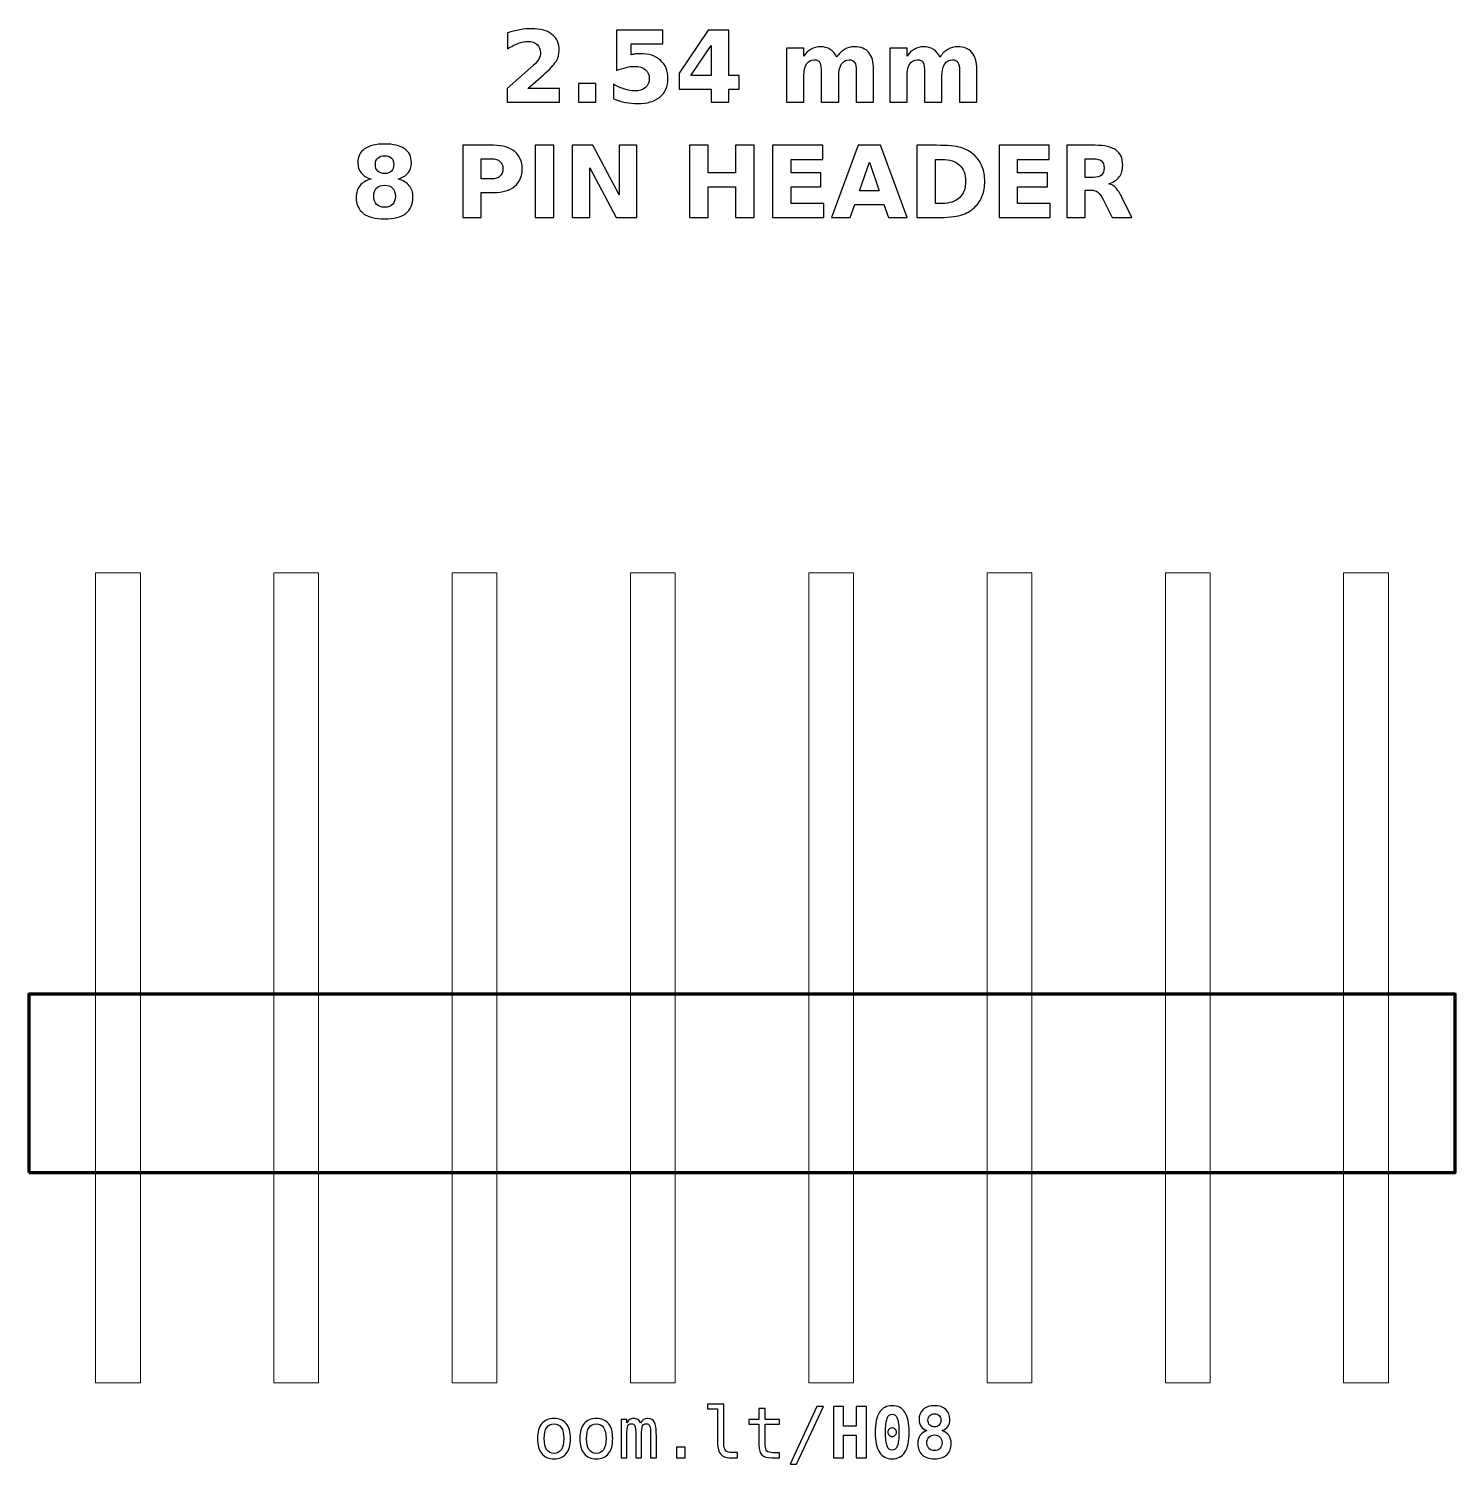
# Model space of a CAD drawing. Header units: centimetres. Extents: x -11.52 to -9.48, y -15.74 to -13.7.
import ezdxf

# ---------------------------------------------------------------- set-up
doc = ezdxf.new("R2010")
doc.units = ezdxf.units.CM
doc.header["$MEASUREMENT"] = 0
doc.layers.add('Layer 1', color=7, linetype='Continuous')

msp = doc.modelspace()

# ---------------------------------------------------------------- linework, layer by layer
at = {"layer": 'Layer 1', "color": 7, "lineweight": 20}
for points in [[(-11.421, -15.627), (-11.357, -15.627), (-11.357, -14.473), (-11.421, -14.473), (-11.421, -15.627)], [(-11.167, -15.627), (-11.103, -15.627), (-11.103, -14.473), (-11.167, -14.473), (-11.167, -15.627)], [(-10.913, -15.627), (-10.849, -15.627), (-10.849, -14.473), (-10.913, -14.473), (-10.913, -15.627)], [(-10.659, -15.627), (-10.595, -15.627), (-10.595, -14.473), (-10.659, -14.473), (-10.659, -15.627)], [(-10.405, -15.627), (-10.341, -15.627), (-10.341, -14.473), (-10.405, -14.473), (-10.405, -15.627)], [(-10.151, -15.627), (-10.087, -15.627), (-10.087, -14.473), (-10.151, -14.473), (-10.151, -15.627)], [(-9.897, -15.627), (-9.833, -15.627), (-9.833, -14.473), (-9.897, -14.473), (-9.897, -15.627)], [(-9.643, -15.627), (-9.579, -15.627), (-9.579, -14.473), (-9.643, -14.473), (-9.643, -15.627)]]:
    msp.add_lwpolyline(points, close=True, dxfattribs=at)
at = {"layer": 'Layer 1', "color": 7, "lineweight": 100}
msp.add_lwpolyline([(-11.516, -15.327), (-9.484, -15.327), (-9.484, -15.073), (-11.516, -15.073), (-11.516, -15.327)], close=True, dxfattribs=at)
at = {"layer": 'Layer 1', "color": 250}
for points, knots in [([(-10.80502, -13.78297), (-10.80502, -13.78297), (-10.75974, -13.78297), (-10.75974, -13.78297), (-10.75974, -13.78297), (-10.75974, -13.78297), (-10.75974, -13.80247), (-10.75974, -13.80247), (-10.75974, -13.80247), (-10.75974, -13.80247), (-10.83451, -13.80247), (-10.83451, -13.80247), (-10.83451, -13.80247), (-10.83451, -13.80247), (-10.83451, -13.78297), (-10.83451, -13.78297), (-10.83451, -13.78297), (-10.83451, -13.78297), (-10.79695, -13.74984), (-10.79695, -13.74984), (-10.79695, -13.74984), (-10.79359, -13.7468), (-10.79112, -13.74384), (-10.78952, -13.74095), (-10.78952, -13.74095), (-10.7879, -13.73805), (-10.7871, -13.73504), (-10.7871, -13.73191), (-10.7871, -13.73191), (-10.7871, -13.72709), (-10.78872, -13.72321), (-10.79196, -13.72027), (-10.79196, -13.72027), (-10.79519, -13.71733), (-10.79949, -13.71588), (-10.80488, -13.71588), (-10.80488, -13.71588), (-10.80901, -13.71588), (-10.81353, -13.71677), (-10.81845, -13.71853), (-10.81845, -13.71853), (-10.82336, -13.7203), (-10.82863, -13.72293), (-10.83423, -13.72641), (-10.83423, -13.72641), (-10.83423, -13.72641), (-10.83423, -13.70381), (-10.83423, -13.70381), (-10.83423, -13.70381), (-10.82825, -13.70184), (-10.82235, -13.70033), (-10.81652, -13.6993), (-10.81652, -13.6993), (-10.81068, -13.69826), (-10.80497, -13.69774), (-10.79935, -13.69774), (-10.79935, -13.69774), (-10.78705, -13.69774), (-10.77748, -13.70045), (-10.77066, -13.70588), (-10.77066, -13.70588), (-10.76384, -13.71129), (-10.76043, -13.71884), (-10.76043, -13.72855), (-10.76043, -13.72855), (-10.76043, -13.73415), (-10.76188, -13.73937), (-10.76478, -13.74422), (-10.76478, -13.74422), (-10.76767, -13.74906), (-10.77376, -13.75555), (-10.78303, -13.76369), (-10.78303, -13.76369), (-10.78303, -13.76369), (-10.80502, -13.78297), (-10.80502, -13.78297)], [0, 0, 0, 0, 0.0526316, 0.0526316, 0.0526316, 0.0526316, 0.1052632, 0.1052632, 0.1052632, 0.1052632, 0.1578947, 0.1578947, 0.1578947, 0.1578947, 0.2105263, 0.2105263, 0.2105263, 0.2105263, 0.2631579, 0.2631579, 0.2631579, 0.2631579, 0.3157895, 0.3157895, 0.3157895, 0.3157895, 0.3684211, 0.3684211, 0.3684211, 0.3684211, 0.4210526, 0.4210526, 0.4210526, 0.4210526, 0.4736842, 0.4736842, 0.4736842, 0.4736842, 0.5263158, 0.5263158, 0.5263158, 0.5263158, 0.5789474, 0.5789474, 0.5789474, 0.5789474, 0.6315789, 0.6315789, 0.6315789, 0.6315789, 0.6842105, 0.6842105, 0.6842105, 0.6842105, 0.7368421, 0.7368421, 0.7368421, 0.7368421, 0.7894737, 0.7894737, 0.7894737, 0.7894737, 0.8421053, 0.8421053, 0.8421053, 0.8421053, 0.8947368, 0.8947368, 0.8947368, 0.8947368, 0.9473684, 0.9473684, 0.9473684, 0.9473684, 1, 1, 1, 1]), ([(-10.67893, -13.6996), (-10.67893, -13.6996), (-10.61299, -13.6996), (-10.61299, -13.6996), (-10.61299, -13.6996), (-10.61299, -13.6996), (-10.61299, -13.7191), (-10.61299, -13.7191), (-10.61299, -13.7191), (-10.61299, -13.7191), (-10.65779, -13.7191), (-10.65779, -13.7191), (-10.65779, -13.7191), (-10.65779, -13.7191), (-10.65779, -13.73502), (-10.65779, -13.73502), (-10.65779, -13.73502), (-10.65577, -13.73448), (-10.65374, -13.73406), (-10.6517, -13.73375), (-10.6517, -13.73375), (-10.64965, -13.73344), (-10.64751, -13.7333), (-10.64532, -13.7333), (-10.64532, -13.7333), (-10.63277, -13.7333), (-10.62301, -13.73643), (-10.61602, -13.74271), (-10.61602, -13.74271), (-10.60904, -13.74897), (-10.60556, -13.75771), (-10.60556, -13.76891), (-10.60556, -13.76891), (-10.60556, -13.78003), (-10.60937, -13.78874), (-10.61696, -13.79504), (-10.61696, -13.79504), (-10.62456, -13.80132), (-10.63512, -13.80447), (-10.64862, -13.80447), (-10.64862, -13.80447), (-10.65445, -13.80447), (-10.66024, -13.8039), (-10.66595, -13.80278), (-10.66595, -13.80278), (-10.67167, -13.80165), (-10.67736, -13.79995), (-10.683, -13.79765), (-10.683, -13.79765), (-10.683, -13.79765), (-10.683, -13.77676), (-10.683, -13.77676), (-10.683, -13.77676), (-10.6774, -13.77999), (-10.67209, -13.78239), (-10.66706, -13.78398), (-10.66706, -13.78398), (-10.66202, -13.78561), (-10.65727, -13.78641), (-10.65283, -13.78641), (-10.65283, -13.78641), (-10.64638, -13.78641), (-10.64133, -13.78483), (-10.63763, -13.78168), (-10.63763, -13.78168), (-10.63394, -13.77855), (-10.63208, -13.7743), (-10.63208, -13.76891), (-10.63208, -13.76891), (-10.63208, -13.7635), (-10.63394, -13.75924), (-10.63763, -13.75612), (-10.63763, -13.75612), (-10.64133, -13.75299), (-10.64638, -13.75144), (-10.65283, -13.75144), (-10.65283, -13.75144), (-10.65664, -13.75144), (-10.66071, -13.75193), (-10.66501, -13.75292), (-10.66501, -13.75292), (-10.66934, -13.7539), (-10.67397, -13.75543), (-10.67893, -13.7575), (-10.67893, -13.7575), (-10.67893, -13.7575), (-10.67893, -13.6996), (-10.67893, -13.6996)], [0, 0, 0, 0, 0.0454545, 0.0454545, 0.0454545, 0.0454545, 0.0909091, 0.0909091, 0.0909091, 0.0909091, 0.1363636, 0.1363636, 0.1363636, 0.1363636, 0.1818182, 0.1818182, 0.1818182, 0.1818182, 0.2272727, 0.2272727, 0.2272727, 0.2272727, 0.2727273, 0.2727273, 0.2727273, 0.2727273, 0.3181818, 0.3181818, 0.3181818, 0.3181818, 0.3636364, 0.3636364, 0.3636364, 0.3636364, 0.4090909, 0.4090909, 0.4090909, 0.4090909, 0.4545455, 0.4545455, 0.4545455, 0.4545455, 0.5, 0.5, 0.5, 0.5, 0.5454545, 0.5454545, 0.5454545, 0.5454545, 0.5909091, 0.5909091, 0.5909091, 0.5909091, 0.6363636, 0.6363636, 0.6363636, 0.6363636, 0.6818182, 0.6818182, 0.6818182, 0.6818182, 0.7272727, 0.7272727, 0.7272727, 0.7272727, 0.7727273, 0.7727273, 0.7727273, 0.7727273, 0.8181818, 0.8181818, 0.8181818, 0.8181818, 0.8636364, 0.8636364, 0.8636364, 0.8636364, 0.9090909, 0.9090909, 0.9090909, 0.9090909, 0.9545455, 0.9545455, 0.9545455, 0.9545455, 1, 1, 1, 1]), ([(-10.54815, -13.6996), (-10.54815, -13.6996), (-10.51865, -13.6996), (-10.51865, -13.6996), (-10.51865, -13.6996), (-10.51865, -13.6996), (-10.51865, -13.76451), (-10.51865, -13.76451), (-10.51865, -13.76451), (-10.51865, -13.76451), (-10.50398, -13.76451), (-10.50398, -13.76451), (-10.50398, -13.76451), (-10.50398, -13.76451), (-10.50398, -13.78373), (-10.50398, -13.78373), (-10.50398, -13.78373), (-10.50398, -13.78373), (-10.51865, -13.78373), (-10.51865, -13.78373), (-10.51865, -13.78373), (-10.51865, -13.78373), (-10.51865, -13.80247), (-10.51865, -13.80247), (-10.51865, -13.80247), (-10.51865, -13.80247), (-10.54372, -13.80247), (-10.54372, -13.80247), (-10.54372, -13.80247), (-10.54372, -13.80247), (-10.54372, -13.78373), (-10.54372, -13.78373), (-10.54372, -13.78373), (-10.54372, -13.78373), (-10.58935, -13.78373), (-10.58935, -13.78373), (-10.58935, -13.78373), (-10.58935, -13.78373), (-10.58935, -13.76098), (-10.58935, -13.76098), (-10.58935, -13.76098), (-10.58935, -13.76098), (-10.54815, -13.6996), (-10.54815, -13.6996)], [0, 0, 0, 0, 0.0909091, 0.0909091, 0.0909091, 0.0909091, 0.1818182, 0.1818182, 0.1818182, 0.1818182, 0.2727273, 0.2727273, 0.2727273, 0.2727273, 0.3636364, 0.3636364, 0.3636364, 0.3636364, 0.4545455, 0.4545455, 0.4545455, 0.4545455, 0.5454545, 0.5454545, 0.5454545, 0.5454545, 0.6363636, 0.6363636, 0.6363636, 0.6363636, 0.7272727, 0.7272727, 0.7272727, 0.7272727, 0.8181818, 0.8181818, 0.8181818, 0.8181818, 0.9090909, 0.9090909, 0.9090909, 0.9090909, 1, 1, 1, 1]), ([(-10.54372, -13.72145), (-10.54372, -13.72145), (-10.57282, -13.76451), (-10.57282, -13.76451), (-10.57282, -13.76451), (-10.57282, -13.76451), (-10.54372, -13.76451), (-10.54372, -13.76451), (-10.54372, -13.76451), (-10.54372, -13.76451), (-10.54372, -13.72145), (-10.54372, -13.72145)], [0, 0, 0, 0, 0.3333333, 0.3333333, 0.3333333, 0.3333333, 0.6666667, 0.6666667, 0.6666667, 0.6666667, 1, 1, 1, 1]), ([(-10.36501, -13.73812), (-10.36188, -13.73335), (-10.35819, -13.7297), (-10.35388, -13.72721), (-10.35388, -13.72721), (-10.34958, -13.72469), (-10.34488, -13.72345), (-10.33973, -13.72345), (-10.33973, -13.72345), (-10.33086, -13.72345), (-10.32411, -13.72618), (-10.31948, -13.73166), (-10.31948, -13.73166), (-10.31484, -13.73711), (-10.31251, -13.74506), (-10.31251, -13.75548), (-10.31251, -13.75548), (-10.31251, -13.75548), (-10.31251, -13.80247), (-10.31251, -13.80247), (-10.31251, -13.80247), (-10.31251, -13.80247), (-10.33733, -13.80247), (-10.33733, -13.80247), (-10.33733, -13.80247), (-10.33733, -13.80247), (-10.33733, -13.76223), (-10.33733, -13.76223), (-10.33733, -13.76223), (-10.33728, -13.76164), (-10.33726, -13.76103), (-10.33723, -13.76037), (-10.33723, -13.76037), (-10.33721, -13.75974), (-10.33719, -13.75882), (-10.33719, -13.75762), (-10.33719, -13.75762), (-10.33719, -13.75216), (-10.33798, -13.74819), (-10.33961, -13.74574), (-10.33961, -13.74574), (-10.34121, -13.74327), (-10.34379, -13.74205), (-10.34737, -13.74205), (-10.34737, -13.74205), (-10.35207, -13.74205), (-10.35567, -13.74398), (-10.35823, -13.74784), (-10.35823, -13.74784), (-10.36077, -13.75169), (-10.36209, -13.75727), (-10.36219, -13.76458), (-10.36219, -13.76458), (-10.36219, -13.76458), (-10.36219, -13.80247), (-10.36219, -13.80247), (-10.36219, -13.80247), (-10.36219, -13.80247), (-10.387, -13.80247), (-10.387, -13.80247), (-10.387, -13.80247), (-10.387, -13.80247), (-10.387, -13.76223), (-10.387, -13.76223), (-10.387, -13.76223), (-10.387, -13.75369), (-10.38773, -13.74819), (-10.38921, -13.74574), (-10.38921, -13.74574), (-10.39067, -13.74327), (-10.39328, -13.74205), (-10.39704, -13.74205), (-10.39704, -13.74205), (-10.40179, -13.74205), (-10.40544, -13.744), (-10.408, -13.74788), (-10.408, -13.74788), (-10.41056, -13.75176), (-10.41186, -13.75729), (-10.41186, -13.76451), (-10.41186, -13.76451), (-10.41186, -13.76451), (-10.41186, -13.80247), (-10.41186, -13.80247), (-10.41186, -13.80247), (-10.41186, -13.80247), (-10.43667, -13.80247), (-10.43667, -13.80247), (-10.43667, -13.80247), (-10.43667, -13.80247), (-10.43667, -13.72531), (-10.43667, -13.72531), (-10.43667, -13.72531), (-10.43667, -13.72531), (-10.41186, -13.72531), (-10.41186, -13.72531), (-10.41186, -13.72531), (-10.41186, -13.72531), (-10.41186, -13.73662), (-10.41186, -13.73662), (-10.41186, -13.73662), (-10.40882, -13.73224), (-10.40534, -13.72898), (-10.40141, -13.72676), (-10.40141, -13.72676), (-10.39749, -13.72455), (-10.39316, -13.72345), (-10.38843, -13.72345), (-10.38843, -13.72345), (-10.38312, -13.72345), (-10.37839, -13.72474), (-10.37432, -13.72731), (-10.37432, -13.72731), (-10.37023, -13.72989), (-10.36712, -13.73349), (-10.36501, -13.73812)], [0, 0, 0, 0, 0.0344828, 0.0344828, 0.0344828, 0.0344828, 0.0689655, 0.0689655, 0.0689655, 0.0689655, 0.1034483, 0.1034483, 0.1034483, 0.1034483, 0.137931, 0.137931, 0.137931, 0.137931, 0.1724138, 0.1724138, 0.1724138, 0.1724138, 0.2068966, 0.2068966, 0.2068966, 0.2068966, 0.2413793, 0.2413793, 0.2413793, 0.2413793, 0.2758621, 0.2758621, 0.2758621, 0.2758621, 0.3103448, 0.3103448, 0.3103448, 0.3103448, 0.3448276, 0.3448276, 0.3448276, 0.3448276, 0.3793103, 0.3793103, 0.3793103, 0.3793103, 0.4137931, 0.4137931, 0.4137931, 0.4137931, 0.4482759, 0.4482759, 0.4482759, 0.4482759, 0.4827586, 0.4827586, 0.4827586, 0.4827586, 0.5172414, 0.5172414, 0.5172414, 0.5172414, 0.5517241, 0.5517241, 0.5517241, 0.5517241, 0.5862069, 0.5862069, 0.5862069, 0.5862069, 0.6206897, 0.6206897, 0.6206897, 0.6206897, 0.6551724, 0.6551724, 0.6551724, 0.6551724, 0.6896552, 0.6896552, 0.6896552, 0.6896552, 0.7241379, 0.7241379, 0.7241379, 0.7241379, 0.7586207, 0.7586207, 0.7586207, 0.7586207, 0.7931034, 0.7931034, 0.7931034, 0.7931034, 0.8275862, 0.8275862, 0.8275862, 0.8275862, 0.862069, 0.862069, 0.862069, 0.862069, 0.8965517, 0.8965517, 0.8965517, 0.8965517, 0.9310345, 0.9310345, 0.9310345, 0.9310345, 0.9655172, 0.9655172, 0.9655172, 0.9655172, 1, 1, 1, 1]), ([(-10.21797, -13.73812), (-10.21484, -13.73335), (-10.21115, -13.7297), (-10.20684, -13.72721), (-10.20684, -13.72721), (-10.20254, -13.72469), (-10.19784, -13.72345), (-10.19269, -13.72345), (-10.19269, -13.72345), (-10.18382, -13.72345), (-10.17707, -13.72618), (-10.17244, -13.73166), (-10.17244, -13.73166), (-10.1678, -13.73711), (-10.16547, -13.74506), (-10.16547, -13.75548), (-10.16547, -13.75548), (-10.16547, -13.75548), (-10.16547, -13.80247), (-10.16547, -13.80247), (-10.16547, -13.80247), (-10.16547, -13.80247), (-10.19029, -13.80247), (-10.19029, -13.80247), (-10.19029, -13.80247), (-10.19029, -13.80247), (-10.19029, -13.76223), (-10.19029, -13.76223), (-10.19029, -13.76223), (-10.19024, -13.76164), (-10.19022, -13.76103), (-10.19019, -13.76037), (-10.19019, -13.76037), (-10.19017, -13.75974), (-10.19015, -13.75882), (-10.19015, -13.75762), (-10.19015, -13.75762), (-10.19015, -13.75216), (-10.19094, -13.74819), (-10.19257, -13.74574), (-10.19257, -13.74574), (-10.19417, -13.74327), (-10.19675, -13.74205), (-10.20033, -13.74205), (-10.20033, -13.74205), (-10.20503, -13.74205), (-10.20863, -13.74398), (-10.21119, -13.74784), (-10.21119, -13.74784), (-10.21373, -13.75169), (-10.21505, -13.75727), (-10.21515, -13.76458), (-10.21515, -13.76458), (-10.21515, -13.76458), (-10.21515, -13.80247), (-10.21515, -13.80247), (-10.21515, -13.80247), (-10.21515, -13.80247), (-10.23996, -13.80247), (-10.23996, -13.80247), (-10.23996, -13.80247), (-10.23996, -13.80247), (-10.23996, -13.76223), (-10.23996, -13.76223), (-10.23996, -13.76223), (-10.23996, -13.75369), (-10.24069, -13.74819), (-10.24217, -13.74574), (-10.24217, -13.74574), (-10.24363, -13.74327), (-10.24624, -13.74205), (-10.25, -13.74205), (-10.25, -13.74205), (-10.25475, -13.74205), (-10.2584, -13.744), (-10.26096, -13.74788), (-10.26096, -13.74788), (-10.26352, -13.75176), (-10.26482, -13.75729), (-10.26482, -13.76451), (-10.26482, -13.76451), (-10.26482, -13.76451), (-10.26482, -13.80247), (-10.26482, -13.80247), (-10.26482, -13.80247), (-10.26482, -13.80247), (-10.28963, -13.80247), (-10.28963, -13.80247), (-10.28963, -13.80247), (-10.28963, -13.80247), (-10.28963, -13.72531), (-10.28963, -13.72531), (-10.28963, -13.72531), (-10.28963, -13.72531), (-10.26482, -13.72531), (-10.26482, -13.72531), (-10.26482, -13.72531), (-10.26482, -13.72531), (-10.26482, -13.73662), (-10.26482, -13.73662), (-10.26482, -13.73662), (-10.26178, -13.73224), (-10.2583, -13.72898), (-10.25437, -13.72676), (-10.25437, -13.72676), (-10.25045, -13.72455), (-10.24612, -13.72345), (-10.24139, -13.72345), (-10.24139, -13.72345), (-10.23608, -13.72345), (-10.23135, -13.72474), (-10.22728, -13.72731), (-10.22728, -13.72731), (-10.22319, -13.72989), (-10.22008, -13.73349), (-10.21797, -13.73812)], [0, 0, 0, 0, 0.0344828, 0.0344828, 0.0344828, 0.0344828, 0.0689655, 0.0689655, 0.0689655, 0.0689655, 0.1034483, 0.1034483, 0.1034483, 0.1034483, 0.137931, 0.137931, 0.137931, 0.137931, 0.1724138, 0.1724138, 0.1724138, 0.1724138, 0.2068966, 0.2068966, 0.2068966, 0.2068966, 0.2413793, 0.2413793, 0.2413793, 0.2413793, 0.2758621, 0.2758621, 0.2758621, 0.2758621, 0.3103448, 0.3103448, 0.3103448, 0.3103448, 0.3448276, 0.3448276, 0.3448276, 0.3448276, 0.3793103, 0.3793103, 0.3793103, 0.3793103, 0.4137931, 0.4137931, 0.4137931, 0.4137931, 0.4482759, 0.4482759, 0.4482759, 0.4482759, 0.4827586, 0.4827586, 0.4827586, 0.4827586, 0.5172414, 0.5172414, 0.5172414, 0.5172414, 0.5517241, 0.5517241, 0.5517241, 0.5517241, 0.5862069, 0.5862069, 0.5862069, 0.5862069, 0.6206897, 0.6206897, 0.6206897, 0.6206897, 0.6551724, 0.6551724, 0.6551724, 0.6551724, 0.6896552, 0.6896552, 0.6896552, 0.6896552, 0.7241379, 0.7241379, 0.7241379, 0.7241379, 0.7586207, 0.7586207, 0.7586207, 0.7586207, 0.7931034, 0.7931034, 0.7931034, 0.7931034, 0.8275862, 0.8275862, 0.8275862, 0.8275862, 0.862069, 0.862069, 0.862069, 0.862069, 0.8965517, 0.8965517, 0.8965517, 0.8965517, 0.9310345, 0.9310345, 0.9310345, 0.9310345, 0.9655172, 0.9655172, 0.9655172, 0.9655172, 1, 1, 1, 1]), ([(-10.7331, -13.7758), (-10.7331, -13.7758), (-10.70828, -13.7758), (-10.70828, -13.7758), (-10.70828, -13.7758), (-10.70828, -13.7758), (-10.70828, -13.80247), (-10.70828, -13.80247), (-10.70828, -13.80247), (-10.70828, -13.80247), (-10.7331, -13.80247), (-10.7331, -13.80247), (-10.7331, -13.80247), (-10.7331, -13.80247), (-10.7331, -13.7758), (-10.7331, -13.7758)], [0, 0, 0, 0, 0.25, 0.25, 0.25, 0.25, 0.5, 0.5, 0.5, 0.5, 0.75, 0.75, 0.75, 0.75, 1, 1, 1, 1]), ([(-11.0284, -13.91195), (-11.03463, -13.91006), (-11.03934, -13.90717), (-11.04251, -13.90327), (-11.04251, -13.90327), (-11.04569, -13.89936), (-11.04726, -13.8945), (-11.04726, -13.88866), (-11.04726, -13.88866), (-11.04726, -13.87998), (-11.04402, -13.87335), (-11.03755, -13.86881), (-11.03755, -13.86881), (-11.03108, -13.86427), (-11.02156, -13.86199), (-11.00902, -13.86199), (-11.00902, -13.86199), (-10.99658, -13.86199), (-10.9871, -13.86425), (-10.98063, -13.86879), (-10.98063, -13.86879), (-10.97417, -13.87331), (-10.97092, -13.87994), (-10.97092, -13.88866), (-10.97092, -13.88866), (-10.97092, -13.8945), (-10.97252, -13.89936), (-10.97569, -13.90327), (-10.97569, -13.90327), (-10.97889, -13.90717), (-10.98362, -13.91006), (-10.98985, -13.91195), (-10.98985, -13.91195), (-10.98287, -13.91387), (-10.9776, -13.917), (-10.97405, -13.92135), (-10.97405, -13.92135), (-10.9705, -13.92568), (-10.96871, -13.93116), (-10.96871, -13.93779), (-10.96871, -13.93779), (-10.96871, -13.94798), (-10.9721, -13.95569), (-10.97887, -13.96089), (-10.97887, -13.96089), (-10.98564, -13.96611), (-10.99571, -13.96872), (-11.00902, -13.96872), (-11.00902, -13.96872), (-11.0224, -13.96872), (-11.03249, -13.96611), (-11.03931, -13.96089), (-11.03931, -13.96089), (-11.04613, -13.95569), (-11.04954, -13.94798), (-11.04954, -13.93779), (-11.04954, -13.93779), (-11.04954, -13.93116), (-11.04775, -13.92568), (-11.0442, -13.92135), (-11.0442, -13.92135), (-11.04065, -13.917), (-11.03538, -13.91387), (-11.0284, -13.91195)], [0, 0, 0, 0, 0.0625, 0.0625, 0.0625, 0.0625, 0.125, 0.125, 0.125, 0.125, 0.1875, 0.1875, 0.1875, 0.1875, 0.25, 0.25, 0.25, 0.25, 0.3125, 0.3125, 0.3125, 0.3125, 0.375, 0.375, 0.375, 0.375, 0.4375, 0.4375, 0.4375, 0.4375, 0.5, 0.5, 0.5, 0.5, 0.5625, 0.5625, 0.5625, 0.5625, 0.625, 0.625, 0.625, 0.625, 0.6875, 0.6875, 0.6875, 0.6875, 0.75, 0.75, 0.75, 0.75, 0.8125, 0.8125, 0.8125, 0.8125, 0.875, 0.875, 0.875, 0.875, 0.9375, 0.9375, 0.9375, 0.9375, 1, 1, 1, 1]), ([(-10.89787, -13.86385), (-10.89787, -13.86385), (-10.85385, -13.86385), (-10.85385, -13.86385), (-10.85385, -13.86385), (-10.84075, -13.86385), (-10.8307, -13.86677), (-10.82369, -13.87258), (-10.82369, -13.87258), (-10.81669, -13.87839), (-10.81318, -13.88666), (-10.81318, -13.89741), (-10.81318, -13.89741), (-10.81318, -13.90818), (-10.81669, -13.91648), (-10.82369, -13.92229), (-10.82369, -13.92229), (-10.8307, -13.9281), (-10.84075, -13.93102), (-10.85385, -13.93102), (-10.85385, -13.93102), (-10.85385, -13.93102), (-10.87134, -13.93102), (-10.87134, -13.93102), (-10.87134, -13.93102), (-10.87134, -13.93102), (-10.87134, -13.96672), (-10.87134, -13.96672), (-10.87134, -13.96672), (-10.87134, -13.96672), (-10.89787, -13.96672), (-10.89787, -13.96672), (-10.89787, -13.96672), (-10.89787, -13.96672), (-10.89787, -13.86385), (-10.89787, -13.86385)], [0, 0, 0, 0, 0.1111111, 0.1111111, 0.1111111, 0.1111111, 0.2222222, 0.2222222, 0.2222222, 0.2222222, 0.3333333, 0.3333333, 0.3333333, 0.3333333, 0.4444444, 0.4444444, 0.4444444, 0.4444444, 0.5555556, 0.5555556, 0.5555556, 0.5555556, 0.6666667, 0.6666667, 0.6666667, 0.6666667, 0.7777778, 0.7777778, 0.7777778, 0.7777778, 0.8888889, 0.8888889, 0.8888889, 0.8888889, 1, 1, 1, 1]), ([(-10.79446, -13.86385), (-10.79446, -13.86385), (-10.76793, -13.86385), (-10.76793, -13.86385), (-10.76793, -13.86385), (-10.76793, -13.86385), (-10.76793, -13.96672), (-10.76793, -13.96672), (-10.76793, -13.96672), (-10.76793, -13.96672), (-10.79446, -13.96672), (-10.79446, -13.96672), (-10.79446, -13.96672), (-10.79446, -13.96672), (-10.79446, -13.86385), (-10.79446, -13.86385)], [0, 0, 0, 0, 0.25, 0.25, 0.25, 0.25, 0.5, 0.5, 0.5, 0.5, 0.75, 0.75, 0.75, 0.75, 1, 1, 1, 1]), ([(-10.74197, -13.86385), (-10.74197, -13.86385), (-10.71234, -13.86385), (-10.71234, -13.86385), (-10.71234, -13.86385), (-10.71234, -13.86385), (-10.67492, -13.93441), (-10.67492, -13.93441), (-10.67492, -13.93441), (-10.67492, -13.93441), (-10.67492, -13.86385), (-10.67492, -13.86385), (-10.67492, -13.86385), (-10.67492, -13.86385), (-10.64978, -13.86385), (-10.64978, -13.86385), (-10.64978, -13.86385), (-10.64978, -13.86385), (-10.64978, -13.96672), (-10.64978, -13.96672), (-10.64978, -13.96672), (-10.64978, -13.96672), (-10.67941, -13.96672), (-10.67941, -13.96672), (-10.67941, -13.96672), (-10.67941, -13.96672), (-10.71683, -13.89616), (-10.71683, -13.89616), (-10.71683, -13.89616), (-10.71683, -13.89616), (-10.71683, -13.96672), (-10.71683, -13.96672), (-10.71683, -13.96672), (-10.71683, -13.96672), (-10.74197, -13.96672), (-10.74197, -13.96672), (-10.74197, -13.96672), (-10.74197, -13.96672), (-10.74197, -13.86385), (-10.74197, -13.86385)], [0, 0, 0, 0, 0.1, 0.1, 0.1, 0.1, 0.2, 0.2, 0.2, 0.2, 0.3, 0.3, 0.3, 0.3, 0.4, 0.4, 0.4, 0.4, 0.5, 0.5, 0.5, 0.5, 0.6, 0.6, 0.6, 0.6, 0.7, 0.7, 0.7, 0.7, 0.8, 0.8, 0.8, 0.8, 0.9, 0.9, 0.9, 0.9, 1, 1, 1, 1]), ([(-10.57475, -13.86385), (-10.57475, -13.86385), (-10.54822, -13.86385), (-10.54822, -13.86385), (-10.54822, -13.86385), (-10.54822, -13.86385), (-10.54822, -13.90306), (-10.54822, -13.90306), (-10.54822, -13.90306), (-10.54822, -13.90306), (-10.50909, -13.90306), (-10.50909, -13.90306), (-10.50909, -13.90306), (-10.50909, -13.90306), (-10.50909, -13.86385), (-10.50909, -13.86385), (-10.50909, -13.86385), (-10.50909, -13.86385), (-10.48256, -13.86385), (-10.48256, -13.86385), (-10.48256, -13.86385), (-10.48256, -13.86385), (-10.48256, -13.96672), (-10.48256, -13.96672), (-10.48256, -13.96672), (-10.48256, -13.96672), (-10.50909, -13.96672), (-10.50909, -13.96672), (-10.50909, -13.96672), (-10.50909, -13.96672), (-10.50909, -13.92312), (-10.50909, -13.92312), (-10.50909, -13.92312), (-10.50909, -13.92312), (-10.54822, -13.92312), (-10.54822, -13.92312), (-10.54822, -13.92312), (-10.54822, -13.92312), (-10.54822, -13.96672), (-10.54822, -13.96672), (-10.54822, -13.96672), (-10.54822, -13.96672), (-10.57475, -13.96672), (-10.57475, -13.96672), (-10.57475, -13.96672), (-10.57475, -13.96672), (-10.57475, -13.86385), (-10.57475, -13.86385)], [0, 0, 0, 0, 0.0833333, 0.0833333, 0.0833333, 0.0833333, 0.1666667, 0.1666667, 0.1666667, 0.1666667, 0.25, 0.25, 0.25, 0.25, 0.3333333, 0.3333333, 0.3333333, 0.3333333, 0.4166667, 0.4166667, 0.4166667, 0.4166667, 0.5, 0.5, 0.5, 0.5, 0.5833333, 0.5833333, 0.5833333, 0.5833333, 0.6666667, 0.6666667, 0.6666667, 0.6666667, 0.75, 0.75, 0.75, 0.75, 0.8333333, 0.8333333, 0.8333333, 0.8333333, 0.9166667, 0.9166667, 0.9166667, 0.9166667, 1, 1, 1, 1]), ([(-10.45666, -13.86385), (-10.45666, -13.86385), (-10.38507, -13.86385), (-10.38507, -13.86385), (-10.38507, -13.86385), (-10.38507, -13.86385), (-10.38507, -13.88391), (-10.38507, -13.88391), (-10.38507, -13.88391), (-10.38507, -13.88391), (-10.43013, -13.88391), (-10.43013, -13.88391), (-10.43013, -13.88391), (-10.43013, -13.88391), (-10.43013, -13.90306), (-10.43013, -13.90306), (-10.43013, -13.90306), (-10.43013, -13.90306), (-10.38778, -13.90306), (-10.38778, -13.90306), (-10.38778, -13.90306), (-10.38778, -13.90306), (-10.38778, -13.92312), (-10.38778, -13.92312), (-10.38778, -13.92312), (-10.38778, -13.92312), (-10.43013, -13.92312), (-10.43013, -13.92312), (-10.43013, -13.92312), (-10.43013, -13.92312), (-10.43013, -13.94666), (-10.43013, -13.94666), (-10.43013, -13.94666), (-10.43013, -13.94666), (-10.38357, -13.94666), (-10.38357, -13.94666), (-10.38357, -13.94666), (-10.38357, -13.94666), (-10.38357, -13.96672), (-10.38357, -13.96672), (-10.38357, -13.96672), (-10.38357, -13.96672), (-10.45666, -13.96672), (-10.45666, -13.96672), (-10.45666, -13.96672), (-10.45666, -13.96672), (-10.45666, -13.86385), (-10.45666, -13.86385)], [0, 0, 0, 0, 0.0833333, 0.0833333, 0.0833333, 0.0833333, 0.1666667, 0.1666667, 0.1666667, 0.1666667, 0.25, 0.25, 0.25, 0.25, 0.3333333, 0.3333333, 0.3333333, 0.3333333, 0.4166667, 0.4166667, 0.4166667, 0.4166667, 0.5, 0.5, 0.5, 0.5, 0.5833333, 0.5833333, 0.5833333, 0.5833333, 0.6666667, 0.6666667, 0.6666667, 0.6666667, 0.75, 0.75, 0.75, 0.75, 0.8333333, 0.8333333, 0.8333333, 0.8333333, 0.9166667, 0.9166667, 0.9166667, 0.9166667, 1, 1, 1, 1]), ([(-10.29784, -13.948), (-10.29784, -13.948), (-10.33933, -13.948), (-10.33933, -13.948), (-10.33933, -13.948), (-10.33933, -13.948), (-10.34587, -13.96672), (-10.34587, -13.96672), (-10.34587, -13.96672), (-10.34587, -13.96672), (-10.37254, -13.96672), (-10.37254, -13.96672), (-10.37254, -13.96672), (-10.37254, -13.96672), (-10.33444, -13.86385), (-10.33444, -13.86385), (-10.33444, -13.86385), (-10.33444, -13.86385), (-10.30281, -13.86385), (-10.30281, -13.86385), (-10.30281, -13.86385), (-10.30281, -13.86385), (-10.26471, -13.96672), (-10.26471, -13.96672), (-10.26471, -13.96672), (-10.26471, -13.96672), (-10.29138, -13.96672), (-10.29138, -13.96672), (-10.29138, -13.96672), (-10.29138, -13.96672), (-10.29784, -13.948), (-10.29784, -13.948)], [0, 0, 0, 0, 0.125, 0.125, 0.125, 0.125, 0.25, 0.25, 0.25, 0.25, 0.375, 0.375, 0.375, 0.375, 0.5, 0.5, 0.5, 0.5, 0.625, 0.625, 0.625, 0.625, 0.75, 0.75, 0.75, 0.75, 0.875, 0.875, 0.875, 0.875, 1, 1, 1, 1]), ([(-10.25104, -13.86385), (-10.25104, -13.86385), (-10.22305, -13.86385), (-10.22305, -13.86385), (-10.22305, -13.86385), (-10.20744, -13.86385), (-10.19582, -13.86496), (-10.18818, -13.86719), (-10.18818, -13.86719), (-10.18053, -13.86942), (-10.17397, -13.87319), (-10.16849, -13.87853), (-10.16849, -13.87853), (-10.16367, -13.88316), (-10.1601, -13.88852), (-10.15774, -13.89459), (-10.15774, -13.89459), (-10.15542, -13.90063), (-10.15424, -13.9075), (-10.15424, -13.91519), (-10.15424, -13.91519), (-10.15424, -13.92295), (-10.15542, -13.92987), (-10.15774, -13.93596), (-10.15774, -13.93596), (-10.1601, -13.94205), (-10.16367, -13.94741), (-10.16849, -13.95204), (-10.16849, -13.95204), (-10.17402, -13.95738), (-10.18063, -13.96115), (-10.18834, -13.96338), (-10.18834, -13.96338), (-10.19606, -13.96561), (-10.20763, -13.96672), (-10.22305, -13.96672), (-10.22305, -13.96672), (-10.22305, -13.96672), (-10.25104, -13.96672), (-10.25104, -13.96672), (-10.25104, -13.96672), (-10.25104, -13.96672), (-10.25104, -13.86385), (-10.25104, -13.86385)], [0, 0, 0, 0, 0.0909091, 0.0909091, 0.0909091, 0.0909091, 0.1818182, 0.1818182, 0.1818182, 0.1818182, 0.2727273, 0.2727273, 0.2727273, 0.2727273, 0.3636364, 0.3636364, 0.3636364, 0.3636364, 0.4545455, 0.4545455, 0.4545455, 0.4545455, 0.5454545, 0.5454545, 0.5454545, 0.5454545, 0.6363636, 0.6363636, 0.6363636, 0.6363636, 0.7272727, 0.7272727, 0.7272727, 0.7272727, 0.8181818, 0.8181818, 0.8181818, 0.8181818, 0.9090909, 0.9090909, 0.9090909, 0.9090909, 1, 1, 1, 1]), ([(-10.13392, -13.86385), (-10.13392, -13.86385), (-10.06233, -13.86385), (-10.06233, -13.86385), (-10.06233, -13.86385), (-10.06233, -13.86385), (-10.06233, -13.88391), (-10.06233, -13.88391), (-10.06233, -13.88391), (-10.06233, -13.88391), (-10.10739, -13.88391), (-10.10739, -13.88391), (-10.10739, -13.88391), (-10.10739, -13.88391), (-10.10739, -13.90306), (-10.10739, -13.90306), (-10.10739, -13.90306), (-10.10739, -13.90306), (-10.06504, -13.90306), (-10.06504, -13.90306), (-10.06504, -13.90306), (-10.06504, -13.90306), (-10.06504, -13.92312), (-10.06504, -13.92312), (-10.06504, -13.92312), (-10.06504, -13.92312), (-10.10739, -13.92312), (-10.10739, -13.92312), (-10.10739, -13.92312), (-10.10739, -13.92312), (-10.10739, -13.94666), (-10.10739, -13.94666), (-10.10739, -13.94666), (-10.10739, -13.94666), (-10.06083, -13.94666), (-10.06083, -13.94666), (-10.06083, -13.94666), (-10.06083, -13.94666), (-10.06083, -13.96672), (-10.06083, -13.96672), (-10.06083, -13.96672), (-10.06083, -13.96672), (-10.13392, -13.96672), (-10.13392, -13.96672), (-10.13392, -13.96672), (-10.13392, -13.96672), (-10.13392, -13.86385), (-10.13392, -13.86385)], [0, 0, 0, 0, 0.0833333, 0.0833333, 0.0833333, 0.0833333, 0.1666667, 0.1666667, 0.1666667, 0.1666667, 0.25, 0.25, 0.25, 0.25, 0.3333333, 0.3333333, 0.3333333, 0.3333333, 0.4166667, 0.4166667, 0.4166667, 0.4166667, 0.5, 0.5, 0.5, 0.5, 0.5833333, 0.5833333, 0.5833333, 0.5833333, 0.6666667, 0.6666667, 0.6666667, 0.6666667, 0.75, 0.75, 0.75, 0.75, 0.8333333, 0.8333333, 0.8333333, 0.8333333, 0.9166667, 0.9166667, 0.9166667, 0.9166667, 1, 1, 1, 1]), ([(-10.01099, -13.9278), (-10.01099, -13.9278), (-10.01099, -13.96672), (-10.01099, -13.96672), (-10.01099, -13.96672), (-10.01099, -13.96672), (-10.03752, -13.96672), (-10.03752, -13.96672), (-10.03752, -13.96672), (-10.03752, -13.96672), (-10.03752, -13.86385), (-10.03752, -13.86385), (-10.03752, -13.86385), (-10.03752, -13.86385), (-9.997, -13.86385), (-9.997, -13.86385), (-9.997, -13.86385), (-9.98345, -13.86385), (-9.9735, -13.86613), (-9.9672, -13.87067), (-9.9672, -13.87067), (-9.96088, -13.87521), (-9.95772, -13.88241), (-9.95772, -13.89224), (-9.95772, -13.89224), (-9.95772, -13.89903), (-9.95937, -13.90463), (-9.96264, -13.90898), (-9.96264, -13.90898), (-9.96593, -13.91336), (-9.97089, -13.91658), (-9.9775, -13.91863), (-9.9775, -13.91863), (-9.97388, -13.91947), (-9.97061, -13.92133), (-9.96774, -13.92425), (-9.96774, -13.92425), (-9.96487, -13.92716), (-9.96198, -13.93158), (-9.95904, -13.93751), (-9.95904, -13.93751), (-9.95904, -13.93751), (-9.94462, -13.96672), (-9.94462, -13.96672), (-9.94462, -13.96672), (-9.94462, -13.96672), (-9.97289, -13.96672), (-9.97289, -13.96672), (-9.97289, -13.96672), (-9.97289, -13.96672), (-9.98543, -13.94116), (-9.98543, -13.94116), (-9.98543, -13.94116), (-9.98794, -13.93603), (-9.99051, -13.9325), (-9.99312, -13.93062), (-9.99312, -13.93062), (-9.99571, -13.92874), (-9.99916, -13.9278), (-10.00349, -13.9278), (-10.00349, -13.9278), (-10.00349, -13.9278), (-10.01099, -13.9278), (-10.01099, -13.9278)], [0, 0, 0, 0, 0.0625, 0.0625, 0.0625, 0.0625, 0.125, 0.125, 0.125, 0.125, 0.1875, 0.1875, 0.1875, 0.1875, 0.25, 0.25, 0.25, 0.25, 0.3125, 0.3125, 0.3125, 0.3125, 0.375, 0.375, 0.375, 0.375, 0.4375, 0.4375, 0.4375, 0.4375, 0.5, 0.5, 0.5, 0.5, 0.5625, 0.5625, 0.5625, 0.5625, 0.625, 0.625, 0.625, 0.625, 0.6875, 0.6875, 0.6875, 0.6875, 0.75, 0.75, 0.75, 0.75, 0.8125, 0.8125, 0.8125, 0.8125, 0.875, 0.875, 0.875, 0.875, 0.9375, 0.9375, 0.9375, 0.9375, 1, 1, 1, 1]), ([(-11.02219, -13.89134), (-11.02219, -13.89544), (-11.02106, -13.89859), (-11.01878, -13.90077), (-11.01878, -13.90077), (-11.0165, -13.90299), (-11.01325, -13.90409), (-11.00902, -13.90409), (-11.00902, -13.90409), (-11.00488, -13.90409), (-11.00168, -13.90299), (-10.99945, -13.90077), (-10.99945, -13.90077), (-10.99719, -13.89859), (-10.99606, -13.89544), (-10.99606, -13.89134), (-10.99606, -13.89134), (-10.99606, -13.88725), (-10.99719, -13.88412), (-10.99945, -13.88194), (-10.99945, -13.88194), (-11.00168, -13.87975), (-11.00488, -13.87867), (-11.00902, -13.87867), (-11.00902, -13.87867), (-11.01325, -13.87867), (-11.0165, -13.87977), (-11.01878, -13.88198), (-11.01878, -13.88198), (-11.02106, -13.88417), (-11.02219, -13.8873), (-11.02219, -13.89134)], [0, 0, 0, 0, 0.125, 0.125, 0.125, 0.125, 0.25, 0.25, 0.25, 0.25, 0.375, 0.375, 0.375, 0.375, 0.5, 0.5, 0.5, 0.5, 0.625, 0.625, 0.625, 0.625, 0.75, 0.75, 0.75, 0.75, 0.875, 0.875, 0.875, 0.875, 1, 1, 1, 1]), ([(-10.87134, -13.88307), (-10.87134, -13.88307), (-10.87134, -13.9118), (-10.87134, -13.9118), (-10.87134, -13.9118), (-10.87134, -13.9118), (-10.85667, -13.9118), (-10.85667, -13.9118), (-10.85667, -13.9118), (-10.85152, -13.9118), (-10.84754, -13.91056), (-10.84474, -13.90804), (-10.84474, -13.90804), (-10.84194, -13.90555), (-10.84053, -13.902), (-10.84053, -13.89741), (-10.84053, -13.89741), (-10.84053, -13.8928), (-10.84194, -13.88927), (-10.84474, -13.88678), (-10.84474, -13.88678), (-10.84754, -13.88431), (-10.85152, -13.88307), (-10.85667, -13.88307), (-10.85667, -13.88307), (-10.85667, -13.88307), (-10.87134, -13.88307), (-10.87134, -13.88307)], [0, 0, 0, 0, 0.1428571, 0.1428571, 0.1428571, 0.1428571, 0.2857143, 0.2857143, 0.2857143, 0.2857143, 0.4285714, 0.4285714, 0.4285714, 0.4285714, 0.5714286, 0.5714286, 0.5714286, 0.5714286, 0.7142857, 0.7142857, 0.7142857, 0.7142857, 0.8571429, 0.8571429, 0.8571429, 0.8571429, 1, 1, 1, 1]), ([(-10.22451, -13.88391), (-10.22451, -13.88391), (-10.22451, -13.94666), (-10.22451, -13.94666), (-10.22451, -13.94666), (-10.22451, -13.94666), (-10.21501, -13.94666), (-10.21501, -13.94666), (-10.21501, -13.94666), (-10.20417, -13.94666), (-10.19589, -13.94398), (-10.19018, -13.93859), (-10.19018, -13.93859), (-10.18446, -13.93323), (-10.18159, -13.92542), (-10.18159, -13.91519), (-10.18159, -13.91519), (-10.18159, -13.90498), (-10.18444, -13.89722), (-10.19013, -13.89191), (-10.19013, -13.89191), (-10.19582, -13.88657), (-10.20412, -13.88391), (-10.21501, -13.88391), (-10.21501, -13.88391), (-10.21501, -13.88391), (-10.22451, -13.88391), (-10.22451, -13.88391)], [0, 0, 0, 0, 0.1428571, 0.1428571, 0.1428571, 0.1428571, 0.2857143, 0.2857143, 0.2857143, 0.2857143, 0.4285714, 0.4285714, 0.4285714, 0.4285714, 0.5714286, 0.5714286, 0.5714286, 0.5714286, 0.7142857, 0.7142857, 0.7142857, 0.7142857, 0.8571429, 0.8571429, 0.8571429, 0.8571429, 1, 1, 1, 1]), ([(-9.99982, -13.90948), (-9.99427, -13.90948), (-9.99027, -13.90844), (-9.98787, -13.90637), (-9.98787, -13.90637), (-9.98545, -13.9043), (-9.98425, -13.90089), (-9.98425, -13.89616), (-9.98425, -13.89616), (-9.98425, -13.89148), (-9.98545, -13.88812), (-9.98787, -13.8861), (-9.98787, -13.8861), (-9.99027, -13.88408), (-9.99427, -13.88307), (-9.99982, -13.88307), (-9.99982, -13.88307), (-9.99982, -13.88307), (-10.01099, -13.88307), (-10.01099, -13.88307), (-10.01099, -13.88307), (-10.01099, -13.88307), (-10.01099, -13.90948), (-10.01099, -13.90948), (-10.01099, -13.90948), (-10.01099, -13.90948), (-9.99982, -13.90948), (-9.99982, -13.90948)], [0, 0, 0, 0, 0.1428571, 0.1428571, 0.1428571, 0.1428571, 0.2857143, 0.2857143, 0.2857143, 0.2857143, 0.4285714, 0.4285714, 0.4285714, 0.4285714, 0.5714286, 0.5714286, 0.5714286, 0.5714286, 0.7142857, 0.7142857, 0.7142857, 0.7142857, 0.8571429, 0.8571429, 0.8571429, 0.8571429, 1, 1, 1, 1]), ([(-10.33272, -13.9289), (-10.33272, -13.9289), (-10.30452, -13.9289), (-10.30452, -13.9289), (-10.30452, -13.9289), (-10.30452, -13.9289), (-10.31859, -13.88798), (-10.31859, -13.88798), (-10.31859, -13.88798), (-10.31859, -13.88798), (-10.33272, -13.9289), (-10.33272, -13.9289)], [0, 0, 0, 0, 0.3333333, 0.3333333, 0.3333333, 0.3333333, 0.6666667, 0.6666667, 0.6666667, 0.6666667, 1, 1, 1, 1]), ([(-11.00902, -13.92069), (-11.01398, -13.92069), (-11.01782, -13.92206), (-11.02047, -13.92476), (-11.02047, -13.92476), (-11.02313, -13.92747), (-11.02447, -13.93135), (-11.02447, -13.9364), (-11.02447, -13.9364), (-11.02447, -13.94146), (-11.02313, -13.94532), (-11.02047, -13.94802), (-11.02047, -13.94802), (-11.01782, -13.9507), (-11.01398, -13.95204), (-11.00902, -13.95204), (-11.00902, -13.95204), (-11.0041, -13.95204), (-11.00034, -13.9507), (-10.99771, -13.94802), (-10.99771, -13.94802), (-10.9951, -13.94532), (-10.99378, -13.94146), (-10.99378, -13.9364), (-10.99378, -13.9364), (-10.99378, -13.9313), (-10.9951, -13.92742), (-10.99771, -13.92472), (-10.99771, -13.92472), (-11.00034, -13.92204), (-11.0041, -13.92069), (-11.00902, -13.92069)], [0, 0, 0, 0, 0.125, 0.125, 0.125, 0.125, 0.25, 0.25, 0.25, 0.25, 0.375, 0.375, 0.375, 0.375, 0.5, 0.5, 0.5, 0.5, 0.625, 0.625, 0.625, 0.625, 0.75, 0.75, 0.75, 0.75, 0.875, 0.875, 0.875, 0.875, 1, 1, 1, 1]), ([(-10.52582, -15.7138), (-10.52582, -15.71784), (-10.52508, -15.72087), (-10.5236, -15.72292), (-10.5236, -15.72292), (-10.52212, -15.72497), (-10.51993, -15.726), (-10.51703, -15.726), (-10.51703, -15.726), (-10.51703, -15.726), (-10.50653, -15.726), (-10.50653, -15.726), (-10.50653, -15.726), (-10.50653, -15.726), (-10.50653, -15.73362), (-10.50653, -15.73362), (-10.50653, -15.73362), (-10.50653, -15.73362), (-10.5179, -15.73362), (-10.5179, -15.73362), (-10.5179, -15.73362), (-10.52328, -15.73362), (-10.52743, -15.73189), (-10.53038, -15.72844), (-10.53038, -15.72844), (-10.53333, -15.72499), (-10.5348, -15.7201), (-10.5348, -15.7138), (-10.5348, -15.7138), (-10.5348, -15.7138), (-10.5348, -15.66413), (-10.5348, -15.66413), (-10.5348, -15.66413), (-10.5348, -15.66413), (-10.5492, -15.66413), (-10.5492, -15.66413), (-10.5492, -15.66413), (-10.5492, -15.66413), (-10.5492, -15.6571), (-10.5492, -15.6571), (-10.5492, -15.6571), (-10.5492, -15.6571), (-10.52582, -15.6571), (-10.52582, -15.6571), (-10.52582, -15.6571), (-10.52582, -15.6571), (-10.52582, -15.7138), (-10.52582, -15.7138)], [0, 0, 0, 0, 0.0833333, 0.0833333, 0.0833333, 0.0833333, 0.1666667, 0.1666667, 0.1666667, 0.1666667, 0.25, 0.25, 0.25, 0.25, 0.3333333, 0.3333333, 0.3333333, 0.3333333, 0.4166667, 0.4166667, 0.4166667, 0.4166667, 0.5, 0.5, 0.5, 0.5, 0.5833333, 0.5833333, 0.5833333, 0.5833333, 0.6666667, 0.6666667, 0.6666667, 0.6666667, 0.75, 0.75, 0.75, 0.75, 0.8333333, 0.8333333, 0.8333333, 0.8333333, 0.9166667, 0.9166667, 0.9166667, 0.9166667, 1, 1, 1, 1]), ([(-10.46682, -15.6634), (-10.46682, -15.6634), (-10.46682, -15.67893), (-10.46682, -15.67893), (-10.46682, -15.67893), (-10.46682, -15.67893), (-10.4464, -15.67893), (-10.4464, -15.67893), (-10.4464, -15.67893), (-10.4464, -15.67893), (-10.4464, -15.68592), (-10.4464, -15.68592), (-10.4464, -15.68592), (-10.4464, -15.68592), (-10.46682, -15.68592), (-10.46682, -15.68592), (-10.46682, -15.68592), (-10.46682, -15.68592), (-10.46682, -15.7156), (-10.46682, -15.7156), (-10.46682, -15.7156), (-10.46682, -15.71964), (-10.46606, -15.72245), (-10.46452, -15.72404), (-10.46452, -15.72404), (-10.46299, -15.72564), (-10.46032, -15.72644), (-10.45652, -15.72644), (-10.45652, -15.72644), (-10.45652, -15.72644), (-10.4464, -15.72644), (-10.4464, -15.72644), (-10.4464, -15.72644), (-10.4464, -15.72644), (-10.4464, -15.73362), (-10.4464, -15.73362), (-10.4464, -15.73362), (-10.4464, -15.73362), (-10.45739, -15.73362), (-10.45739, -15.73362), (-10.45739, -15.73362), (-10.46414, -15.73362), (-10.46889, -15.73227), (-10.47166, -15.72957), (-10.47166, -15.72957), (-10.47442, -15.72687), (-10.47581, -15.7222), (-10.47581, -15.7156), (-10.47581, -15.7156), (-10.47581, -15.7156), (-10.47581, -15.68592), (-10.47581, -15.68592), (-10.47581, -15.68592), (-10.47581, -15.68592), (-10.49041, -15.68592), (-10.49041, -15.68592), (-10.49041, -15.68592), (-10.49041, -15.68592), (-10.49041, -15.67893), (-10.49041, -15.67893), (-10.49041, -15.67893), (-10.49041, -15.67893), (-10.47581, -15.67893), (-10.47581, -15.67893), (-10.47581, -15.67893), (-10.47581, -15.67893), (-10.47581, -15.6634), (-10.47581, -15.6634), (-10.47581, -15.6634), (-10.47581, -15.6634), (-10.46682, -15.6634), (-10.46682, -15.6634)], [0, 0, 0, 0, 0.0555556, 0.0555556, 0.0555556, 0.0555556, 0.1111111, 0.1111111, 0.1111111, 0.1111111, 0.1666667, 0.1666667, 0.1666667, 0.1666667, 0.2222222, 0.2222222, 0.2222222, 0.2222222, 0.2777778, 0.2777778, 0.2777778, 0.2777778, 0.3333333, 0.3333333, 0.3333333, 0.3333333, 0.3888889, 0.3888889, 0.3888889, 0.3888889, 0.4444444, 0.4444444, 0.4444444, 0.4444444, 0.5, 0.5, 0.5, 0.5, 0.5555556, 0.5555556, 0.5555556, 0.5555556, 0.6111111, 0.6111111, 0.6111111, 0.6111111, 0.6666667, 0.6666667, 0.6666667, 0.6666667, 0.7222222, 0.7222222, 0.7222222, 0.7222222, 0.7777778, 0.7777778, 0.7777778, 0.7777778, 0.8333333, 0.8333333, 0.8333333, 0.8333333, 0.8888889, 0.8888889, 0.8888889, 0.8888889, 0.9444444, 0.9444444, 0.9444444, 0.9444444, 1, 1, 1, 1]), ([(-10.39318, -15.66071), (-10.39318, -15.66071), (-10.38389, -15.66071), (-10.38389, -15.66071), (-10.38389, -15.66071), (-10.38389, -15.66071), (-10.42228, -15.7429), (-10.42228, -15.7429), (-10.42228, -15.7429), (-10.42228, -15.7429), (-10.43162, -15.7429), (-10.43162, -15.7429), (-10.43162, -15.7429), (-10.43162, -15.7429), (-10.39318, -15.66071), (-10.39318, -15.66071)], [0, 0, 0, 0, 0.25, 0.25, 0.25, 0.25, 0.5, 0.5, 0.5, 0.5, 0.75, 0.75, 0.75, 0.75, 1, 1, 1, 1]), ([(-10.36971, -15.66071), (-10.36971, -15.66071), (-10.3553, -15.66071), (-10.3553, -15.66071), (-10.3553, -15.66071), (-10.3553, -15.66071), (-10.3553, -15.6885), (-10.3553, -15.6885), (-10.3553, -15.6885), (-10.3553, -15.6885), (-10.33727, -15.6885), (-10.33727, -15.6885), (-10.33727, -15.6885), (-10.33727, -15.6885), (-10.33727, -15.66071), (-10.33727, -15.66071), (-10.33727, -15.66071), (-10.33727, -15.66071), (-10.32287, -15.66071), (-10.32287, -15.66071), (-10.32287, -15.66071), (-10.32287, -15.66071), (-10.32287, -15.73362), (-10.32287, -15.73362), (-10.32287, -15.73362), (-10.32287, -15.73362), (-10.33727, -15.73362), (-10.33727, -15.73362), (-10.33727, -15.73362), (-10.33727, -15.73362), (-10.33727, -15.7012), (-10.33727, -15.7012), (-10.33727, -15.7012), (-10.33727, -15.7012), (-10.3553, -15.7012), (-10.3553, -15.7012), (-10.3553, -15.7012), (-10.3553, -15.7012), (-10.3553, -15.73362), (-10.3553, -15.73362), (-10.3553, -15.73362), (-10.3553, -15.73362), (-10.36971, -15.73362), (-10.36971, -15.73362), (-10.36971, -15.73362), (-10.36971, -15.73362), (-10.36971, -15.66071), (-10.36971, -15.66071)], [0, 0, 0, 0, 0.0833333, 0.0833333, 0.0833333, 0.0833333, 0.1666667, 0.1666667, 0.1666667, 0.1666667, 0.25, 0.25, 0.25, 0.25, 0.3333333, 0.3333333, 0.3333333, 0.3333333, 0.4166667, 0.4166667, 0.4166667, 0.4166667, 0.5, 0.5, 0.5, 0.5, 0.5833333, 0.5833333, 0.5833333, 0.5833333, 0.6666667, 0.6666667, 0.6666667, 0.6666667, 0.75, 0.75, 0.75, 0.75, 0.8333333, 0.8333333, 0.8333333, 0.8333333, 0.9166667, 0.9166667, 0.9166667, 0.9166667, 1, 1, 1, 1]), ([(-10.31018, -15.69723), (-10.31018, -15.68462), (-10.30818, -15.67515), (-10.30418, -15.66885), (-10.30418, -15.66885), (-10.30016, -15.66255), (-10.29414, -15.6594), (-10.28609, -15.6594), (-10.28609, -15.6594), (-10.27803, -15.6594), (-10.27199, -15.66253), (-10.26798, -15.66881), (-10.26798, -15.66881), (-10.26397, -15.6751), (-10.26197, -15.68458), (-10.26197, -15.69723), (-10.26197, -15.69723), (-10.26197, -15.70987), (-10.26397, -15.71934), (-10.26798, -15.72562), (-10.26798, -15.72562), (-10.27199, -15.7319), (-10.27803, -15.73504), (-10.28609, -15.73504), (-10.28609, -15.73504), (-10.29414, -15.73504), (-10.30016, -15.73189), (-10.30418, -15.72559), (-10.30418, -15.72559), (-10.30818, -15.71929), (-10.31018, -15.70983), (-10.31018, -15.69723)], [0, 0, 0, 0, 0.125, 0.125, 0.125, 0.125, 0.25, 0.25, 0.25, 0.25, 0.375, 0.375, 0.375, 0.375, 0.5, 0.5, 0.5, 0.5, 0.625, 0.625, 0.625, 0.625, 0.75, 0.75, 0.75, 0.75, 0.875, 0.875, 0.875, 0.875, 1, 1, 1, 1]), ([(-10.23658, -15.69498), (-10.24027, -15.69372), (-10.24307, -15.69172), (-10.24499, -15.689), (-10.24499, -15.689), (-10.2469, -15.68628), (-10.24787, -15.68296), (-10.24787, -15.67901), (-10.24787, -15.67901), (-10.24787, -15.67296), (-10.2459, -15.66818), (-10.24195, -15.66466), (-10.24195, -15.66466), (-10.23802, -15.66115), (-10.23267, -15.6594), (-10.22588, -15.6594), (-10.22588, -15.6594), (-10.21908, -15.6594), (-10.21372, -15.66115), (-10.20978, -15.66466), (-10.20978, -15.66466), (-10.20583, -15.66818), (-10.20386, -15.67296), (-10.20386, -15.67901), (-10.20386, -15.67901), (-10.20386, -15.68293), (-10.20481, -15.68623), (-10.2067, -15.68895), (-10.2067, -15.68895), (-10.20858, -15.69167), (-10.21133, -15.69368), (-10.21495, -15.69498), (-10.21495, -15.69498), (-10.21092, -15.69622), (-10.20777, -15.69843), (-10.20548, -15.70163), (-10.20548, -15.70163), (-10.2032, -15.70482), (-10.20206, -15.70865), (-10.20206, -15.7131), (-10.20206, -15.7131), (-10.20206, -15.7201), (-10.20413, -15.72552), (-10.20827, -15.72932), (-10.20827, -15.72932), (-10.2124, -15.73314), (-10.21828, -15.73504), (-10.22588, -15.73504), (-10.22588, -15.73504), (-10.23347, -15.73504), (-10.23934, -15.73314), (-10.24347, -15.72932), (-10.24347, -15.72932), (-10.2476, -15.72552), (-10.24967, -15.7201), (-10.24967, -15.7131), (-10.24967, -15.7131), (-10.24967, -15.70862), (-10.24852, -15.70477), (-10.2462, -15.70158), (-10.2462, -15.70158), (-10.24389, -15.69838), (-10.24069, -15.69618), (-10.23658, -15.69498)], [0, 0, 0, 0, 0.0625, 0.0625, 0.0625, 0.0625, 0.125, 0.125, 0.125, 0.125, 0.1875, 0.1875, 0.1875, 0.1875, 0.25, 0.25, 0.25, 0.25, 0.3125, 0.3125, 0.3125, 0.3125, 0.375, 0.375, 0.375, 0.375, 0.4375, 0.4375, 0.4375, 0.4375, 0.5, 0.5, 0.5, 0.5, 0.5625, 0.5625, 0.5625, 0.5625, 0.625, 0.625, 0.625, 0.625, 0.6875, 0.6875, 0.6875, 0.6875, 0.75, 0.75, 0.75, 0.75, 0.8125, 0.8125, 0.8125, 0.8125, 0.875, 0.875, 0.875, 0.875, 0.9375, 0.9375, 0.9375, 0.9375, 1, 1, 1, 1]), ([(-10.76777, -15.67761), (-10.76019, -15.67761), (-10.75439, -15.68006), (-10.75037, -15.68498), (-10.75037, -15.68498), (-10.74635, -15.6899), (-10.74434, -15.69702), (-10.74434, -15.70632), (-10.74434, -15.70632), (-10.74434, -15.71567), (-10.74634, -15.72279), (-10.75034, -15.72769), (-10.75034, -15.72769), (-10.75436, -15.73259), (-10.76016, -15.73504), (-10.76777, -15.73504), (-10.76777, -15.73504), (-10.77537, -15.73504), (-10.78116, -15.73259), (-10.78518, -15.72769), (-10.78518, -15.72769), (-10.78918, -15.72279), (-10.79118, -15.71567), (-10.79118, -15.70632), (-10.79118, -15.70632), (-10.79118, -15.69702), (-10.78918, -15.6899), (-10.78518, -15.68498), (-10.78518, -15.68498), (-10.78116, -15.68006), (-10.77537, -15.67761), (-10.76777, -15.67761)], [0, 0, 0, 0, 0.125, 0.125, 0.125, 0.125, 0.25, 0.25, 0.25, 0.25, 0.375, 0.375, 0.375, 0.375, 0.5, 0.5, 0.5, 0.5, 0.625, 0.625, 0.625, 0.625, 0.75, 0.75, 0.75, 0.75, 0.875, 0.875, 0.875, 0.875, 1, 1, 1, 1]), ([(-10.76777, -15.68523), (-10.77234, -15.68523), (-10.77579, -15.687), (-10.77814, -15.69055), (-10.77814, -15.69055), (-10.78049, -15.6941), (-10.78166, -15.69937), (-10.78166, -15.70632), (-10.78166, -15.70632), (-10.78166, -15.71325), (-10.78049, -15.7185), (-10.77814, -15.72207), (-10.77814, -15.72207), (-10.77579, -15.72564), (-10.77234, -15.72742), (-10.76777, -15.72742), (-10.76777, -15.72742), (-10.76319, -15.72742), (-10.75972, -15.72564), (-10.75737, -15.72207), (-10.75737, -15.72207), (-10.75502, -15.7185), (-10.75386, -15.71325), (-10.75386, -15.70632), (-10.75386, -15.70632), (-10.75386, -15.69937), (-10.75502, -15.6941), (-10.75737, -15.69055), (-10.75737, -15.69055), (-10.75972, -15.687), (-10.76319, -15.68523), (-10.76777, -15.68523)], [0, 0, 0, 0, 0.125, 0.125, 0.125, 0.125, 0.25, 0.25, 0.25, 0.25, 0.375, 0.375, 0.375, 0.375, 0.5, 0.5, 0.5, 0.5, 0.625, 0.625, 0.625, 0.625, 0.75, 0.75, 0.75, 0.75, 0.875, 0.875, 0.875, 0.875, 1, 1, 1, 1]), ([(-10.70756, -15.67761), (-10.69998, -15.67761), (-10.69418, -15.68006), (-10.69016, -15.68498), (-10.69016, -15.68498), (-10.68614, -15.6899), (-10.68413, -15.69702), (-10.68413, -15.70632), (-10.68413, -15.70632), (-10.68413, -15.71567), (-10.68613, -15.72279), (-10.69013, -15.72769), (-10.69013, -15.72769), (-10.69415, -15.73259), (-10.69995, -15.73504), (-10.70756, -15.73504), (-10.70756, -15.73504), (-10.71516, -15.73504), (-10.72095, -15.73259), (-10.72497, -15.72769), (-10.72497, -15.72769), (-10.72897, -15.72279), (-10.73097, -15.71567), (-10.73097, -15.70632), (-10.73097, -15.70632), (-10.73097, -15.69702), (-10.72897, -15.6899), (-10.72497, -15.68498), (-10.72497, -15.68498), (-10.72095, -15.68006), (-10.71516, -15.67761), (-10.70756, -15.67761)], [0, 0, 0, 0, 0.125, 0.125, 0.125, 0.125, 0.25, 0.25, 0.25, 0.25, 0.375, 0.375, 0.375, 0.375, 0.5, 0.5, 0.5, 0.5, 0.625, 0.625, 0.625, 0.625, 0.75, 0.75, 0.75, 0.75, 0.875, 0.875, 0.875, 0.875, 1, 1, 1, 1]), ([(-10.70756, -15.68523), (-10.71213, -15.68523), (-10.71558, -15.687), (-10.71793, -15.69055), (-10.71793, -15.69055), (-10.72028, -15.6941), (-10.72145, -15.69937), (-10.72145, -15.70632), (-10.72145, -15.70632), (-10.72145, -15.71325), (-10.72028, -15.7185), (-10.71793, -15.72207), (-10.71793, -15.72207), (-10.71558, -15.72564), (-10.71213, -15.72742), (-10.70756, -15.72742), (-10.70756, -15.72742), (-10.70298, -15.72742), (-10.69951, -15.72564), (-10.69716, -15.72207), (-10.69716, -15.72207), (-10.69481, -15.7185), (-10.69365, -15.71325), (-10.69365, -15.70632), (-10.69365, -15.70632), (-10.69365, -15.69937), (-10.69481, -15.6941), (-10.69716, -15.69055), (-10.69716, -15.69055), (-10.69951, -15.687), (-10.70298, -15.68523), (-10.70756, -15.68523)], [0, 0, 0, 0, 0.125, 0.125, 0.125, 0.125, 0.25, 0.25, 0.25, 0.25, 0.375, 0.375, 0.375, 0.375, 0.5, 0.5, 0.5, 0.5, 0.625, 0.625, 0.625, 0.625, 0.75, 0.75, 0.75, 0.75, 0.875, 0.875, 0.875, 0.875, 1, 1, 1, 1]), ([(-10.64444, -15.6845), (-10.64334, -15.68215), (-10.64192, -15.68041), (-10.6402, -15.6793), (-10.6402, -15.6793), (-10.6385, -15.67818), (-10.63644, -15.67761), (-10.63404, -15.67761), (-10.63404, -15.67761), (-10.62964, -15.67761), (-10.62653, -15.67931), (-10.62473, -15.68271), (-10.62473, -15.68271), (-10.62292, -15.68612), (-10.62202, -15.69252), (-10.62202, -15.70193), (-10.62202, -15.70193), (-10.62202, -15.70193), (-10.62202, -15.73362), (-10.62202, -15.73362), (-10.62202, -15.73362), (-10.62202, -15.73362), (-10.63022, -15.73362), (-10.63022, -15.73362), (-10.63022, -15.73362), (-10.63022, -15.73362), (-10.63022, -15.70232), (-10.63022, -15.70232), (-10.63022, -15.70232), (-10.63022, -15.6946), (-10.63065, -15.68982), (-10.63152, -15.68793), (-10.63152, -15.68793), (-10.63237, -15.68607), (-10.63395, -15.68513), (-10.63624, -15.68513), (-10.63624, -15.68513), (-10.63884, -15.68513), (-10.64062, -15.68613), (-10.64159, -15.68813), (-10.64159, -15.68813), (-10.64254, -15.69013), (-10.64302, -15.69487), (-10.64302, -15.70232), (-10.64302, -15.70232), (-10.64302, -15.70232), (-10.64302, -15.73362), (-10.64302, -15.73362), (-10.64302, -15.73362), (-10.64302, -15.73362), (-10.65122, -15.73362), (-10.65122, -15.73362), (-10.65122, -15.73362), (-10.65122, -15.73362), (-10.65122, -15.70232), (-10.65122, -15.70232), (-10.65122, -15.70232), (-10.65122, -15.6945), (-10.65169, -15.68968), (-10.65262, -15.68787), (-10.65262, -15.68787), (-10.65354, -15.68605), (-10.6552, -15.68513), (-10.65762, -15.68513), (-10.65762, -15.68513), (-10.66, -15.68513), (-10.66166, -15.68613), (-10.66257, -15.68813), (-10.66257, -15.68813), (-10.66351, -15.69013), (-10.66397, -15.69487), (-10.66397, -15.70232), (-10.66397, -15.70232), (-10.66397, -15.70232), (-10.66397, -15.73362), (-10.66397, -15.73362), (-10.66397, -15.73362), (-10.66397, -15.73362), (-10.67212, -15.73362), (-10.67212, -15.73362), (-10.67212, -15.73362), (-10.67212, -15.73362), (-10.67212, -15.67893), (-10.67212, -15.67893), (-10.67212, -15.67893), (-10.67212, -15.67893), (-10.66397, -15.67893), (-10.66397, -15.67893), (-10.66397, -15.67893), (-10.66397, -15.67893), (-10.66397, -15.68361), (-10.66397, -15.68361), (-10.66397, -15.68361), (-10.66291, -15.68166), (-10.66156, -15.68018), (-10.65994, -15.67915), (-10.65994, -15.67915), (-10.65834, -15.67813), (-10.6565, -15.67761), (-10.65445, -15.67761), (-10.65445, -15.67761), (-10.65197, -15.67761), (-10.64992, -15.67818), (-10.64827, -15.67931), (-10.64827, -15.67931), (-10.64662, -15.68046), (-10.64535, -15.68218), (-10.64444, -15.6845)], [0, 0, 0, 0, 0.037037, 0.037037, 0.037037, 0.037037, 0.0740741, 0.0740741, 0.0740741, 0.0740741, 0.1111111, 0.1111111, 0.1111111, 0.1111111, 0.1481481, 0.1481481, 0.1481481, 0.1481481, 0.1851852, 0.1851852, 0.1851852, 0.1851852, 0.2222222, 0.2222222, 0.2222222, 0.2222222, 0.2592593, 0.2592593, 0.2592593, 0.2592593, 0.2962963, 0.2962963, 0.2962963, 0.2962963, 0.3333333, 0.3333333, 0.3333333, 0.3333333, 0.3703704, 0.3703704, 0.3703704, 0.3703704, 0.4074074, 0.4074074, 0.4074074, 0.4074074, 0.4444444, 0.4444444, 0.4444444, 0.4444444, 0.4814815, 0.4814815, 0.4814815, 0.4814815, 0.5185185, 0.5185185, 0.5185185, 0.5185185, 0.5555556, 0.5555556, 0.5555556, 0.5555556, 0.5925926, 0.5925926, 0.5925926, 0.5925926, 0.6296296, 0.6296296, 0.6296296, 0.6296296, 0.6666667, 0.6666667, 0.6666667, 0.6666667, 0.7037037, 0.7037037, 0.7037037, 0.7037037, 0.7407407, 0.7407407, 0.7407407, 0.7407407, 0.7777778, 0.7777778, 0.7777778, 0.7777778, 0.8148148, 0.8148148, 0.8148148, 0.8148148, 0.8518519, 0.8518519, 0.8518519, 0.8518519, 0.8888889, 0.8888889, 0.8888889, 0.8888889, 0.9259259, 0.9259259, 0.9259259, 0.9259259, 0.962963, 0.962963, 0.962963, 0.962963, 1, 1, 1, 1]), ([(-10.28609, -15.6716), (-10.28943, -15.6716), (-10.29184, -15.67363), (-10.29338, -15.6777), (-10.29338, -15.6777), (-10.29491, -15.68178), (-10.29568, -15.68828), (-10.29568, -15.69723), (-10.29568, -15.69723), (-10.29568, -15.70617), (-10.29491, -15.71265), (-10.29338, -15.71673), (-10.29338, -15.71673), (-10.29184, -15.7208), (-10.28943, -15.72284), (-10.28609, -15.72284), (-10.28609, -15.72284), (-10.28274, -15.72284), (-10.28031, -15.7208), (-10.27878, -15.71673), (-10.27878, -15.71673), (-10.27724, -15.71265), (-10.27648, -15.70617), (-10.27648, -15.69723), (-10.27648, -15.69723), (-10.27648, -15.68828), (-10.27724, -15.68178), (-10.27878, -15.6777), (-10.27878, -15.6777), (-10.28031, -15.67363), (-10.28274, -15.6716), (-10.28609, -15.6716)], [0, 0, 0, 0, 0.125, 0.125, 0.125, 0.125, 0.25, 0.25, 0.25, 0.25, 0.375, 0.375, 0.375, 0.375, 0.5, 0.5, 0.5, 0.5, 0.625, 0.625, 0.625, 0.625, 0.75, 0.75, 0.75, 0.75, 0.875, 0.875, 0.875, 0.875, 1, 1, 1, 1]), ([(-10.23507, -15.6802), (-10.23507, -15.68305), (-10.23425, -15.68533), (-10.2326, -15.687), (-10.2326, -15.687), (-10.23097, -15.68868), (-10.22872, -15.68952), (-10.22588, -15.68952), (-10.22588, -15.68952), (-10.22303, -15.68952), (-10.22077, -15.68868), (-10.21913, -15.687), (-10.21913, -15.687), (-10.21748, -15.68533), (-10.21667, -15.68305), (-10.21667, -15.6802), (-10.21667, -15.6802), (-10.21667, -15.67736), (-10.21748, -15.67513), (-10.21913, -15.67348), (-10.21913, -15.67348), (-10.22077, -15.67183), (-10.22303, -15.67101), (-10.22588, -15.67101), (-10.22588, -15.67101), (-10.22868, -15.67101), (-10.23092, -15.67185), (-10.23258, -15.6735), (-10.23258, -15.6735), (-10.23423, -15.67516), (-10.23507, -15.6774), (-10.23507, -15.6802)], [0, 0, 0, 0, 0.125, 0.125, 0.125, 0.125, 0.25, 0.25, 0.25, 0.25, 0.375, 0.375, 0.375, 0.375, 0.5, 0.5, 0.5, 0.5, 0.625, 0.625, 0.625, 0.625, 0.75, 0.75, 0.75, 0.75, 0.875, 0.875, 0.875, 0.875, 1, 1, 1, 1]), ([(-10.29216, -15.69723), (-10.29216, -15.69552), (-10.29158, -15.69407), (-10.29039, -15.6929), (-10.29039, -15.6929), (-10.28923, -15.69172), (-10.28779, -15.69113), (-10.28609, -15.69113), (-10.28609, -15.69113), (-10.28438, -15.69113), (-10.28293, -15.69172), (-10.28176, -15.6929), (-10.28176, -15.6929), (-10.28058, -15.69407), (-10.27999, -15.69552), (-10.27999, -15.69723), (-10.27999, -15.69723), (-10.27999, -15.69893), (-10.28058, -15.70037), (-10.28176, -15.70153), (-10.28176, -15.70153), (-10.28293, -15.70272), (-10.28438, -15.7033), (-10.28609, -15.7033), (-10.28609, -15.7033), (-10.28779, -15.7033), (-10.28923, -15.70272), (-10.29039, -15.70157), (-10.29039, -15.70157), (-10.29158, -15.70042), (-10.29216, -15.69897), (-10.29216, -15.69723)], [0, 0, 0, 0, 0.125, 0.125, 0.125, 0.125, 0.25, 0.25, 0.25, 0.25, 0.375, 0.375, 0.375, 0.375, 0.5, 0.5, 0.5, 0.5, 0.625, 0.625, 0.625, 0.625, 0.75, 0.75, 0.75, 0.75, 0.875, 0.875, 0.875, 0.875, 1, 1, 1, 1]), ([(-10.22588, -15.70108), (-10.22912, -15.70108), (-10.23172, -15.7021), (-10.2337, -15.70413), (-10.2337, -15.70413), (-10.23568, -15.70617), (-10.23668, -15.70887), (-10.23668, -15.71223), (-10.23668, -15.71223), (-10.23668, -15.71558), (-10.23568, -15.71829), (-10.2337, -15.72034), (-10.2337, -15.72034), (-10.23172, -15.72239), (-10.22912, -15.72342), (-10.22588, -15.72342), (-10.22588, -15.72342), (-10.22267, -15.72342), (-10.22005, -15.72237), (-10.21805, -15.72029), (-10.21805, -15.72029), (-10.21605, -15.7182), (-10.21505, -15.71552), (-10.21505, -15.71223), (-10.21505, -15.71223), (-10.21505, -15.70887), (-10.21605, -15.70617), (-10.21803, -15.70413), (-10.21803, -15.70413), (-10.22002, -15.7021), (-10.22263, -15.70108), (-10.22588, -15.70108)], [0, 0, 0, 0, 0.125, 0.125, 0.125, 0.125, 0.25, 0.25, 0.25, 0.25, 0.375, 0.375, 0.375, 0.375, 0.5, 0.5, 0.5, 0.5, 0.625, 0.625, 0.625, 0.625, 0.75, 0.75, 0.75, 0.75, 0.875, 0.875, 0.875, 0.875, 1, 1, 1, 1]), ([(-10.59334, -15.71872), (-10.59334, -15.71872), (-10.58104, -15.71872), (-10.58104, -15.71872), (-10.58104, -15.71872), (-10.58104, -15.71872), (-10.58104, -15.73362), (-10.58104, -15.73362), (-10.58104, -15.73362), (-10.58104, -15.73362), (-10.59334, -15.73362), (-10.59334, -15.73362), (-10.59334, -15.73362), (-10.59334, -15.73362), (-10.59334, -15.71872), (-10.59334, -15.71872)], [0, 0, 0, 0, 0.25, 0.25, 0.25, 0.25, 0.5, 0.5, 0.5, 0.5, 0.75, 0.75, 0.75, 0.75, 1, 1, 1, 1])]:
    msp.add_open_spline(points, degree=3, knots=knots, dxfattribs=at)

doc.saveas('drawing.dxf')
